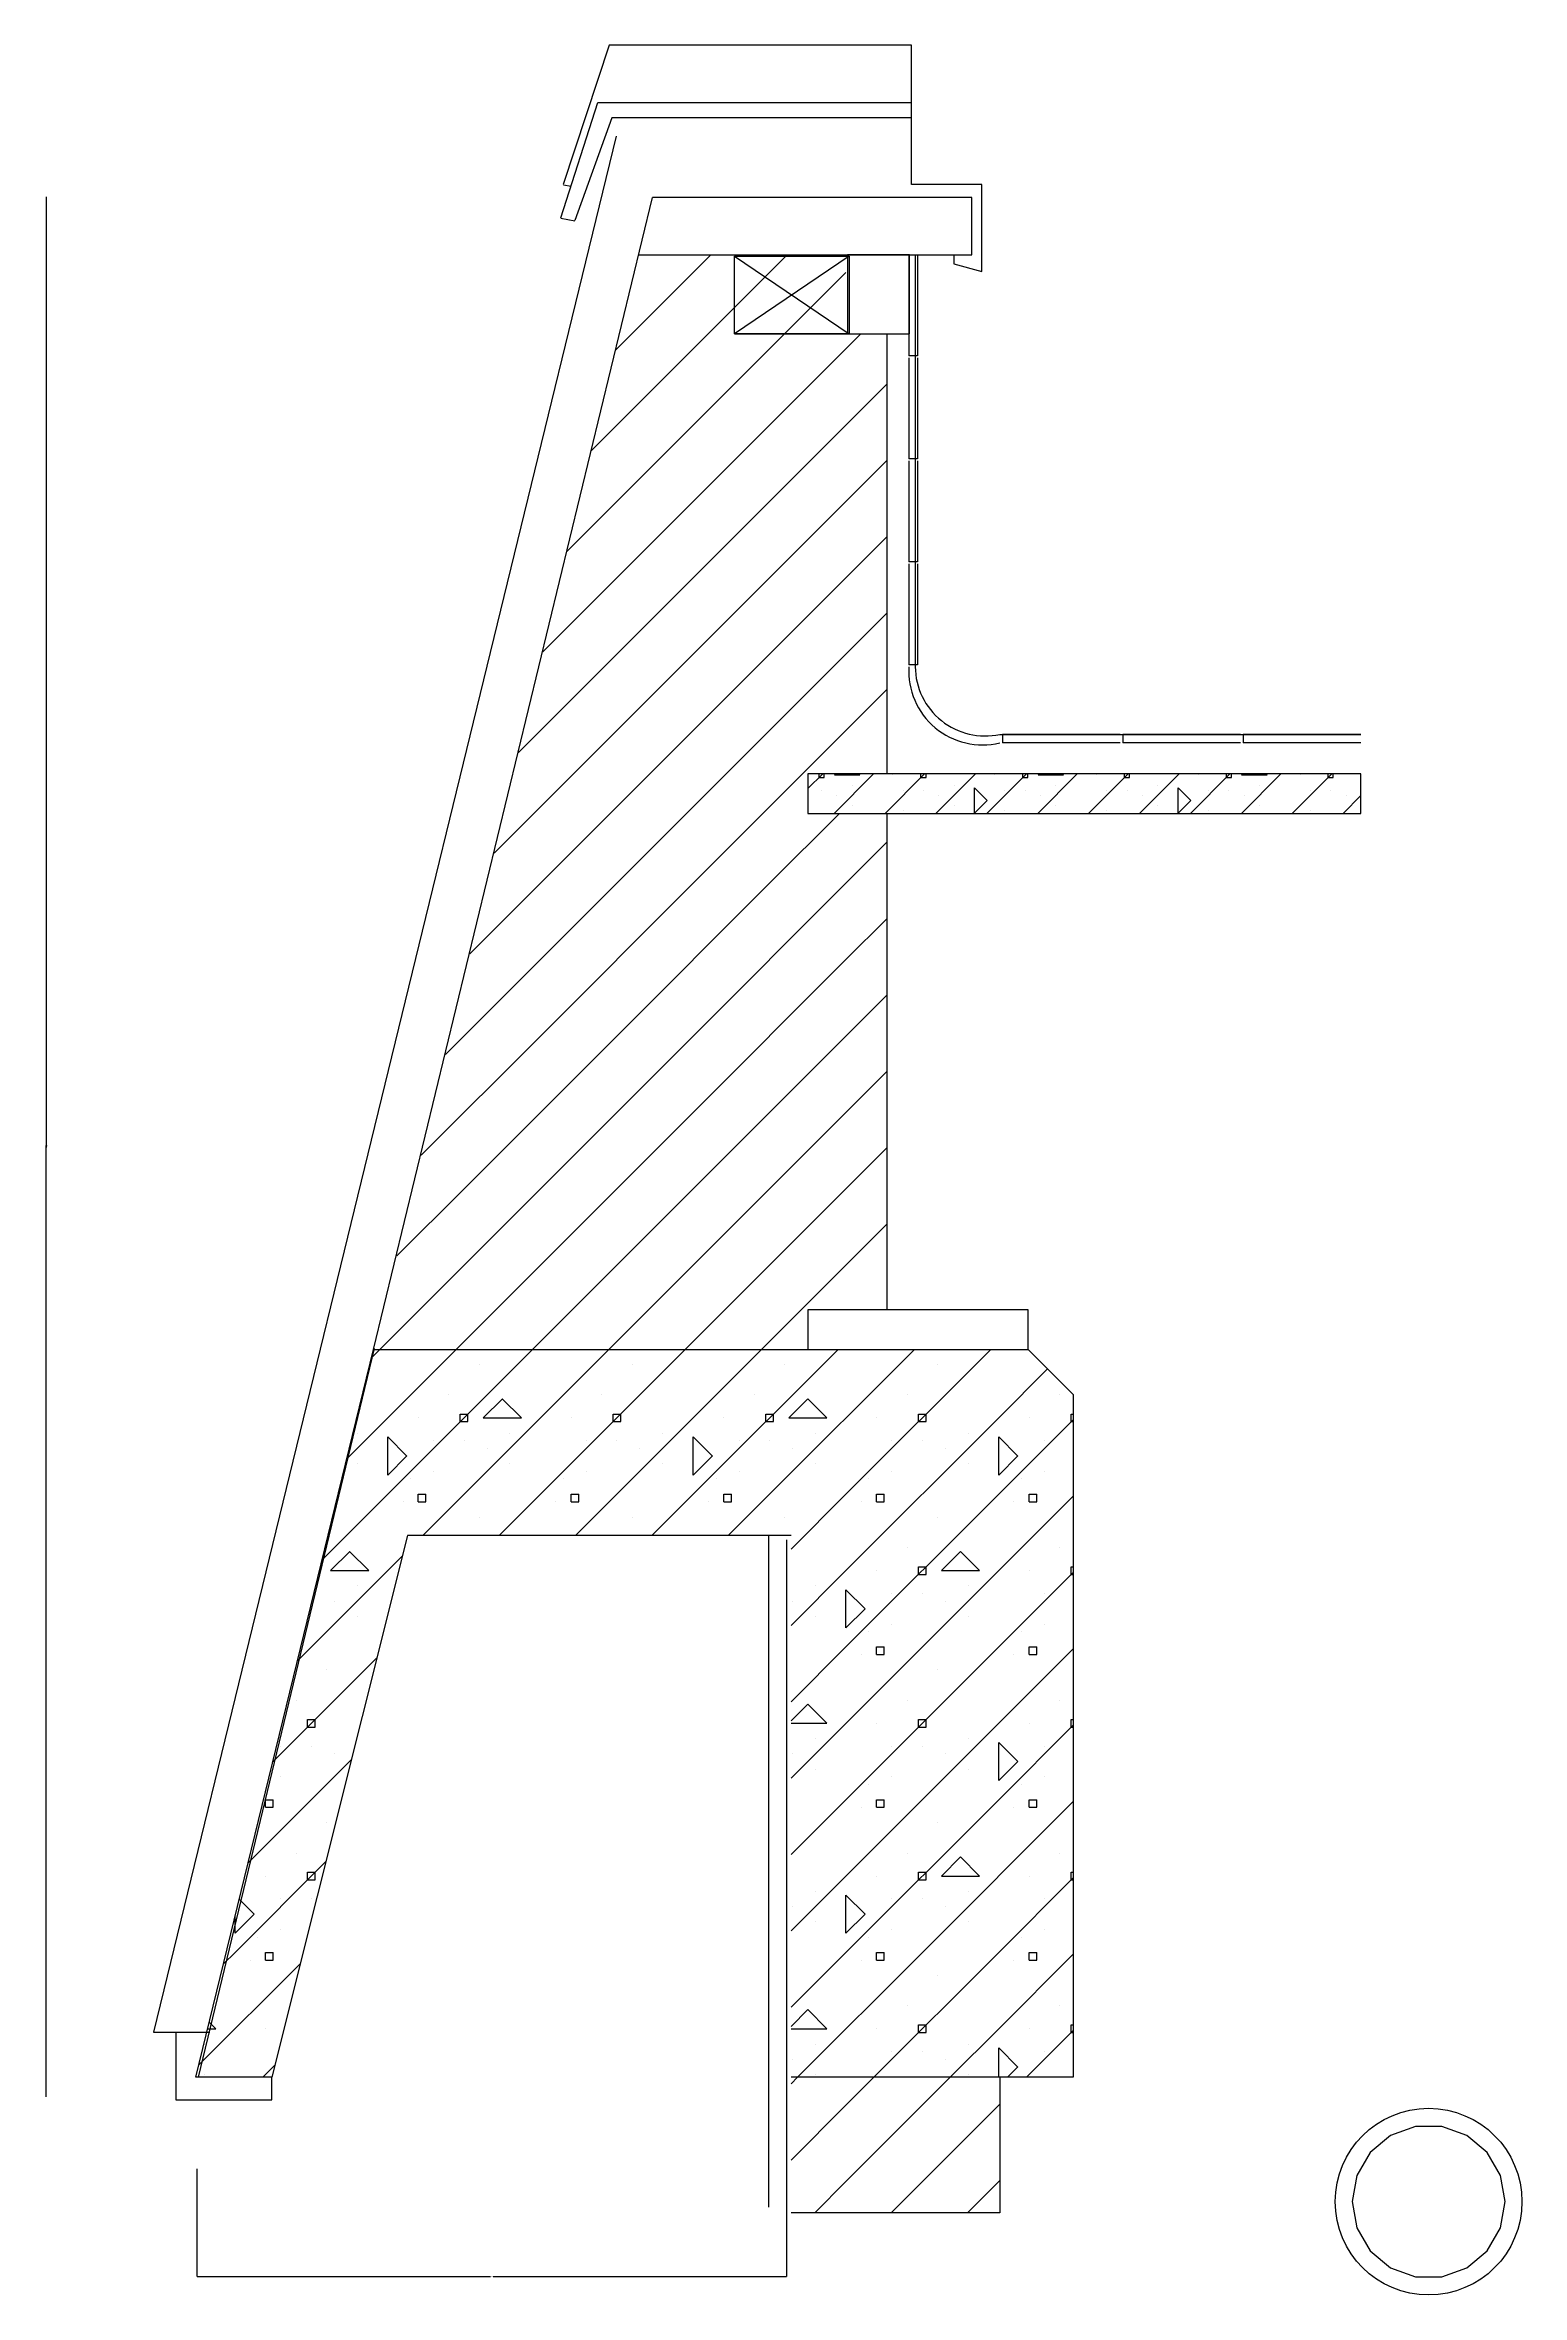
# Model space of a CAD drawing. Header units: metres. Extents: x 18114 to 19854, y 9123 to 11775.
import ezdxf

# ---------------------------------------------------------------- set-up
doc = ezdxf.new("R2010")
doc.units = ezdxf.units.M
doc.layers.add('PUB_DIM', color=3, linetype='Continuous')
doc.dimstyles.get("Standard").update_dxf_attribs({"dimtxt": 2.5, "dimasz": 2.5, "dimexe": 1.25, "dimexo": 0.625, "dimtad": 1, "dimcen": 2.5, "dimazin": 3, "dimtfac": 1, "dimtmove": 0, "dimatfit": 3})

# ---------------------------------------------------------------- blocks, each defined once
blk = doc.blocks.new('BL_6201')
for p, q in [((0, 100), (496.03, 100)), ((0, 0), (496.03, 0)), ((496.03, 100), (992.05, 100)), ((496.03, 0), (992.05, 0)), ((992.03, 0), (992.03, 100))]:
    blk.add_line(p, q)
blk = doc.blocks.new('BL_6222')
for p, q in [((49.77, 29.76), (0, 0)), ((0, 29.76), (49.77, 0)), ((0, 0), (0, 29.76)), ((0, 29.76), (49.77, 29.76)), ((49.77, 29.76), (49.77, 0)), ((49.77, 0), (0, 0))]:
    blk.add_line(p, q)
blk = doc.blocks.new('*D1')
for p, q in [((18115.04, 11595.92), (18115.04, 10476.23)), ((18114.79, 10476.23), (18114.54, 10476.23)), ((18115.04, 9356.54), (18115.04, 10476.23)), ((18115.04, 10476.23), (18115.04, 10476.23)), ((18115.29, 10476.23), (18115.54, 10476.23))]:
    blk.add_line(p, q)
at = {"layer": 'Defpoints'}
for p in [(18115.04, 11595.92), (18115.04, 10476.23), (18115.04, 9356.54)]:
    blk.add_point(p, dxfattribs=at)
at = {"layer": 'PUB_DIM', "insert": (18115.04, 10477.355), "char_height": 1, "attachment_point": 5}
blk.add_mtext('2400', dxfattribs=at)
blk = doc.blocks.new('*D2')
for p, q in [((18292.62, 9271.6), (18292.62, 9144.79)), ((18987.51, 9271.6), (18987.51, 9144.79)), ((18292.87, 9144.79), (18638.565, 9144.79)), ((18641.565, 9144.79), (18987.26, 9144.79))]:
    blk.add_line(p, q)
at = {"layer": 'Defpoints'}
for p in [(18292.62, 9271.6), (18987.51, 9271.6), (18292.62, 9144.79)]:
    blk.add_point(p, dxfattribs=at)
at = {"layer": 'PUB_DIM', "insert": (18640.065, 9144.79), "char_height": 1, "attachment_point": 5}
blk.add_mtext('700', dxfattribs=at)

msp = doc.modelspace()

# ---------------------------------------------------------------- linework, layer by layer
for p, q in [((18778.57, 11774.76), (18724.26, 11610.29)), ((19134.73, 11774.76), (18778.57, 11774.76)), ((19134.73, 11610.29), (19134.73, 11774.76)), ((18721.24, 11571.06), (18764.99, 11706.86)), ((18764.99, 11706.86), (19134.73, 11706.86)), ((18781.58, 11688.75), (18737.84, 11568.04)), ((19134.73, 11688.75), (18781.58, 11688.75)), ((18786.6, 11667.15), (18241.29, 9432.73)), ((18724.49, 11609.83), (18733.54, 11608.32)), ((19217.7, 11610.29), (19134.73, 11610.29)), ((19217.7, 11507.68), (19217.7, 11610.29)), ((18721.48, 11570.6), (18738.07, 11567.58)), ((18813.2, 11527.5), (19105.8, 11527.5)), ((18877.49, 11506.77), (18898.23, 11527.5)), ((18967.49, 11506.77), (18988.23, 11527.5)), ((19139.05, 11527.5), (19139.05, 11042.05)), ((19184.51, 11527.3), (19184.51, 11516.73)), ((19184.51, 11516.73), (19217.7, 11507.68)), ((18786.13, 11415.4), (18877.49, 11506.77)), ((18787.49, 11326.77), (18967.49, 11506.77)), ((18877.49, 11326.77), (19057.49, 11506.77)), ((18877.49, 11506.77), (18877.49, 11506.77)), ((18967.49, 11506.77), (18967.49, 11506.77)), ((19057.49, 11506.77), (19057.49, 11506.77)), ((18877.49, 11236.77), (19075.13, 11434.4)), ((18926.25, 11434.4), (19059.25, 11434.4)), ((19057.49, 11416.77), (19057.49, 11416.77)), ((19057.49, 11326.77), (19105.8, 11375.08)), ((18728.82, 11178.1), (18877.49, 11326.77)), ((18757.48, 11296.75), (18787.49, 11326.77)), ((18787.49, 11326.77), (18787.49, 11326.77)), ((18877.49, 11146.77), (19057.49, 11326.77)), ((18877.49, 11326.77), (18877.49, 11326.77)), ((19057.49, 11326.77), (19057.49, 11326.77)), ((18967.49, 11146.77), (19105.8, 11285.08)), ((18700.17, 11059.44), (18877.49, 11236.77)), ((18877.49, 11236.77), (18877.49, 11236.77)), ((19057.49, 11146.77), (19105.8, 11195.08)), ((18697.49, 10966.77), (18877.49, 11146.77)), ((18787.49, 10966.77), (18967.49, 11146.77)), ((18877.49, 10966.77), (19057.49, 11146.77)), ((18877.49, 11146.77), (18877.49, 11146.77)), ((18967.49, 11146.77), (18967.49, 11146.77)), ((19057.49, 11146.77), (19057.49, 11146.77)), ((19057.49, 11056.77), (19105.8, 11105.08)), ((18877.49, 10876.77), (19057.49, 11056.77)), ((19057.49, 11056.77), (19057.49, 11056.77)), ((19057.49, 10966.77), (19105.8, 11015.08)), ((18642.86, 10822.14), (18787.49, 10966.77)), ((18671.52, 10940.79), (18697.49, 10966.77)), ((18697.49, 10786.77), (18877.49, 10966.77)), ((18697.49, 10966.77), (18697.49, 10966.77)), ((18787.49, 10966.77), (18787.49, 10966.77)), ((18877.49, 10786.77), (19057.49, 10966.77)), ((18877.49, 10966.77), (18877.49, 10966.77)), ((19057.49, 10966.77), (19057.49, 10966.77)), ((19238.8, 10962.25), (19664.41, 10962.25)), ((19012.7, 10898.37), (19030.03, 10915.7)), ((19025.79, 10911.45), (19025.79, 10915.7)), ((19025.79, 10911.45), (19031.79, 10911.45)), ((19031.79, 10911.45), (19031.79, 10915.7)), ((19043.48, 10869.15), (19090.03, 10915.7)), ((19043.79, 10914.45), (19045.03, 10915.7)), ((19043.79, 10914.45), (19073.79, 10914.45)), ((19064.79, 10902.45), (19064.79, 10902.45)), ((19073.79, 10914.45), (19072.54, 10915.7)), ((19103.48, 10869.15), (19150.03, 10915.7)), ((19112.79, 10914.45), (19112.79, 10914.45)), ((19145.79, 10911.45), (19145.79, 10915.7)), ((19145.79, 10911.45), (19151.79, 10911.45)), ((19151.79, 10911.45), (19151.79, 10915.7)), ((19163.48, 10869.15), (19208.79, 10914.45)), ((19184.79, 10902.45), (19184.79, 10902.45)), ((19208.79, 10914.45), (19210.03, 10915.7)), ((19208.79, 10914.45), (19208.79, 10914.45)), ((19208.79, 10899.45), (19223.85, 10884.39)), ((19208.79, 10869.45), (19208.79, 10899.45)), ((19223.48, 10869.15), (19270.03, 10915.7)), ((19232.79, 10914.45), (19232.79, 10914.45)), ((19265.79, 10911.45), (19265.79, 10915.7)), ((19265.79, 10911.45), (19271.79, 10911.45)), ((19271.79, 10911.45), (19271.79, 10915.7)), ((19283.48, 10869.15), (19330.03, 10915.7)), ((19283.79, 10914.45), (19285.03, 10915.7)), ((19283.79, 10914.45), (19313.79, 10914.45)), ((19304.79, 10902.45), (19304.79, 10902.45)), ((19313.79, 10914.45), (19312.54, 10915.7)), ((19343.48, 10869.15), (19390.03, 10915.7)), ((19352.79, 10914.45), (19352.79, 10914.45)), ((19385.79, 10911.45), (19385.79, 10915.7)), ((19385.79, 10911.45), (19391.79, 10911.45)), ((19391.79, 10911.45), (19391.79, 10915.7)), ((19403.48, 10869.15), (19448.79, 10914.45)), ((19424.79, 10902.45), (19424.79, 10902.45)), ((19448.79, 10914.45), (19450.03, 10915.7)), ((19448.79, 10914.45), (19448.79, 10914.45)), ((19448.79, 10899.45), (19463.85, 10884.39)), ((19448.79, 10869.45), (19448.79, 10899.45)), ((19463.48, 10869.15), (19510.03, 10915.7)), ((19472.79, 10914.45), (19472.79, 10914.45)), ((19505.79, 10911.45), (19505.79, 10915.7)), ((19505.79, 10911.45), (19511.79, 10911.45)), ((19511.79, 10911.45), (19511.79, 10915.7)), ((19523.48, 10869.15), (19570.03, 10915.7)), ((19523.79, 10914.45), (19525.03, 10915.7)), ((19523.79, 10914.45), (19553.79, 10914.45)), ((19544.79, 10902.45), (19544.79, 10902.45)), ((19553.79, 10914.45), (19552.54, 10915.7)), ((19583.48, 10869.15), (19630.03, 10915.7)), ((19592.79, 10914.45), (19592.79, 10914.45)), ((19625.79, 10911.45), (19625.79, 10915.7)), ((19625.79, 10911.45), (19631.79, 10911.45)), ((19631.79, 10911.45), (19631.79, 10915.7)), ((18697.49, 10696.77), (18877.49, 10876.77)), ((18877.49, 10876.77), (18877.49, 10876.77)), ((19028.79, 10896.45), (19028.79, 10896.45)), ((19046.79, 10890.45), (19046.79, 10890.45)), ((19064.79, 10878.45), (19064.79, 10878.45)), ((19124.79, 10896.45), (19124.79, 10896.45)), ((19124.79, 10872.45), (19124.79, 10872.45)), ((19148.79, 10896.45), (19148.79, 10896.45)), ((19166.79, 10890.45), (19166.79, 10890.45)), ((19184.79, 10878.45), (19184.79, 10878.45)), ((19208.79, 10869.45), (19223.85, 10884.51)), ((19244.79, 10896.45), (19244.79, 10896.45)), ((19244.79, 10872.45), (19244.79, 10872.45)), ((19268.79, 10896.45), (19268.79, 10896.45)), ((19286.79, 10890.45), (19286.79, 10890.45)), ((19304.79, 10878.45), (19304.79, 10878.45)), ((19364.79, 10896.45), (19364.79, 10896.45)), ((19364.79, 10872.45), (19364.79, 10872.45)), ((19388.79, 10896.45), (19388.79, 10896.45)), ((19406.79, 10890.45), (19406.79, 10890.45)), ((19424.79, 10878.45), (19424.79, 10878.45)), ((19448.79, 10869.45), (19463.85, 10884.51)), ((19484.79, 10896.45), (19484.79, 10896.45)), ((19484.79, 10872.45), (19484.79, 10872.45)), ((19508.79, 10896.45), (19508.79, 10896.45)), ((19526.79, 10890.45), (19526.79, 10890.45)), ((19544.79, 10878.45), (19544.79, 10878.45)), ((19604.79, 10896.45), (19604.79, 10896.45)), ((19604.79, 10872.45), (19604.79, 10872.45)), ((19628.79, 10896.45), (19628.79, 10896.45)), ((19643.48, 10869.15), (19664.41, 10890.07)), ((19646.79, 10890.45), (19646.79, 10890.45)), ((18967.49, 10786.77), (19049.87, 10869.15)), ((19057.49, 10786.77), (19105.8, 10835.08)), ((18614.21, 10703.49), (18697.49, 10786.77)), ((18697.49, 10606.77), (18877.49, 10786.77)), ((18697.49, 10786.77), (18697.49, 10786.77)), ((18787.49, 10606.77), (18967.49, 10786.77)), ((18877.49, 10606.77), (19057.49, 10786.77)), ((18877.49, 10786.77), (18877.49, 10786.77)), ((18967.49, 10786.77), (18967.49, 10786.77)), ((19057.49, 10786.77), (19057.49, 10786.77)), ((18585.56, 10584.83), (18697.49, 10696.77)), ((18697.49, 10696.77), (18697.49, 10696.77)), ((18877.49, 10516.77), (19057.49, 10696.77)), ((19057.49, 10696.77), (19057.49, 10696.77)), ((19057.49, 10606.77), (19105.8, 10655.08)), ((18556.9, 10466.18), (18697.49, 10606.77)), ((18607.49, 10426.77), (18787.49, 10606.77)), ((18697.49, 10426.77), (18877.49, 10606.77)), ((18697.49, 10606.77), (18697.49, 10606.77)), ((18787.49, 10606.77), (18787.49, 10606.77)), ((18877.49, 10426.77), (19057.49, 10606.77)), ((18877.49, 10606.77), (18877.49, 10606.77)), ((19057.49, 10606.77), (19057.49, 10606.77)), ((18967.49, 10426.77), (19105.8, 10565.08)), ((18697.49, 10336.77), (18877.49, 10516.77)), ((18877.49, 10516.77), (18877.49, 10516.77)), ((19057.49, 10426.77), (19105.8, 10475.08)), ((18517.49, 10246.77), (18697.49, 10426.77)), ((18528.25, 10347.53), (18607.49, 10426.77)), ((18607.49, 10426.77), (18607.49, 10426.77)), ((18697.49, 10246.77), (18877.49, 10426.77)), ((18697.49, 10426.77), (18697.49, 10426.77)), ((18787.49, 10246.77), (18967.49, 10426.77)), ((18877.49, 10246.77), (19057.49, 10426.77)), ((18877.49, 10426.77), (18877.49, 10426.77)), ((18967.49, 10426.77), (18967.49, 10426.77)), ((19057.49, 10426.77), (19057.49, 10426.77)), ((19057.49, 10336.77), (19105.8, 10385.08)), ((18598.11, 10237.39), (18697.49, 10336.77)), ((18697.49, 10336.77), (18697.49, 10336.77)), ((18958.11, 10237.39), (19057.49, 10336.77)), ((19057.49, 10336.77), (19057.49, 10336.77)), ((18294.49, 9379.53), (18501.97, 10238.68)), ((18498.23, 10227.51), (18508.11, 10237.39)), ((18508.11, 10237.39), (18517.49, 10246.77)), ((18517.49, 10246.77), (18517.49, 10246.77)), ((18517.49, 10066.77), (18688.11, 10237.39)), ((18517.49, 10156.77), (18598.11, 10237.39)), ((18607.49, 10066.77), (18778.11, 10237.39)), ((18688.11, 10237.39), (18697.49, 10246.77)), ((18697.49, 10246.77), (18697.49, 10246.77)), ((18697.49, 10066.77), (18868.11, 10237.39)), ((18778.11, 10237.39), (18787.49, 10246.77)), ((18787.49, 10246.77), (18787.49, 10246.77)), ((18868.11, 10237.39), (18877.49, 10246.77)), ((18877.49, 10246.77), (18877.49, 10246.77)), ((18877.49, 10066.77), (19048.11, 10237.39)), ((18877.49, 10156.77), (18958.11, 10237.39)), ((18967.49, 10066.77), (19138.11, 10237.39)), ((19057.49, 10066.77), (19228.11, 10237.39)), ((18625.49, 10219.77), (18625.49, 10219.77)), ((18805.49, 10219.77), (18805.49, 10219.77)), ((18985.49, 10219.77), (18985.49, 10219.77)), ((19165.49, 10219.77), (19165.49, 10219.77)), ((19237.49, 10156.77), (19295.08, 10214.36)), ((18589.49, 10183.77), (18589.49, 10183.77)), ((18769.49, 10183.77), (18769.49, 10183.77)), ((18949.49, 10183.77), (18949.49, 10183.77)), ((19129.49, 10183.77), (19129.49, 10183.77)), ((19309.49, 10183.77), (19309.49, 10183.77)), ((18469.17, 10108.45), (18517.49, 10156.77)), ((18517.49, 10156.77), (18517.49, 10156.77)), ((18553.49, 10156.77), (18553.49, 10156.77)), ((18602.99, 10161.27), (18611.99, 10161.27)), ((18602.99, 10152.27), (18602.99, 10161.27)), ((18611.99, 10152.27), (18611.99, 10161.27)), ((18629.99, 10156.77), (18652.58, 10179.36)), ((18629.99, 10156.77), (18674.99, 10156.77)), ((18674.99, 10156.77), (18652.4, 10179.36)), ((18733.49, 10156.77), (18733.49, 10156.77)), ((18738.66, 10017.94), (18877.49, 10156.77)), ((18782.99, 10161.27), (18791.99, 10161.27)), ((18782.99, 10152.27), (18782.99, 10161.27)), ((18791.99, 10152.27), (18791.99, 10161.27)), ((18877.49, 10156.77), (18877.49, 10156.77)), ((18913.49, 10156.77), (18913.49, 10156.77)), ((18962.99, 10161.27), (18971.99, 10161.27)), ((18962.99, 10152.27), (18962.99, 10161.27)), ((18971.99, 10152.27), (18971.99, 10161.27)), ((18989.99, 10156.77), (19012.58, 10179.36)), ((18989.99, 10156.77), (19034.99, 10156.77)), ((19034.99, 10156.77), (19012.4, 10179.36)), ((19057.49, 9976.77), (19237.49, 10156.77)), ((19093.49, 10156.77), (19093.49, 10156.77)), ((19142.99, 10161.27), (19151.99, 10161.27)), ((19142.99, 10152.27), (19142.99, 10161.27)), ((19151.99, 10152.27), (19151.99, 10161.27)), ((19237.49, 10156.77), (19237.49, 10156.77)), ((19273.49, 10156.77), (19273.49, 10156.77)), ((19322.99, 10161.27), (19325.25, 10161.27)), ((19322.99, 10152.27), (19322.99, 10161.27)), ((18481.49, 10138.77), (18481.49, 10138.77)), ((18517.49, 10134.27), (18540.08, 10111.68)), ((18517.49, 10089.27), (18517.49, 10134.27)), ((18571.49, 10129.77), (18571.49, 10129.77)), ((18602.99, 10152.27), (18611.99, 10152.27)), ((18607.49, 10129.77), (18607.49, 10129.77)), ((18661.49, 10138.77), (18661.49, 10138.77)), ((18751.49, 10129.77), (18751.49, 10129.77)), ((18782.99, 10152.27), (18791.99, 10152.27)), ((18787.49, 10129.77), (18787.49, 10129.77)), ((18841.49, 10138.77), (18841.49, 10138.77)), ((18877.49, 10134.27), (18900.08, 10111.68)), ((18877.49, 10089.27), (18877.49, 10134.27)), ((18931.49, 10129.77), (18931.49, 10129.77)), ((18962.99, 10152.27), (18971.99, 10152.27)), ((18967.49, 10129.77), (18967.49, 10129.77)), ((19021.49, 10138.77), (19021.49, 10138.77)), ((19111.49, 10129.77), (19111.49, 10129.77)), ((19142.99, 10152.27), (19151.99, 10152.27)), ((19147.49, 10129.77), (19147.49, 10129.77)), ((19201.49, 10138.77), (19201.49, 10138.77)), ((19237.49, 10066.77), (19325.25, 10154.53)), ((19237.49, 10134.27), (19260.08, 10111.68)), ((19237.49, 10089.27), (19237.49, 10134.27)), ((19291.49, 10129.77), (19291.49, 10129.77)), ((19322.99, 10152.27), (19325.25, 10152.27)), ((18517.49, 10089.27), (18540.08, 10111.86)), ((18634.49, 10120.77), (18634.49, 10120.77)), ((18814.49, 10120.77), (18814.49, 10120.77)), ((18877.49, 10089.27), (18900.08, 10111.86)), ((18994.49, 10120.77), (18994.49, 10120.77)), ((19174.49, 10120.77), (19174.49, 10120.77)), ((19237.49, 10089.27), (19260.08, 10111.86)), ((18481.49, 10102.77), (18481.49, 10102.77)), ((18544.49, 10084.77), (18544.49, 10084.77)), ((18571.49, 10093.77), (18571.49, 10093.77)), ((18661.49, 10102.77), (18661.49, 10102.77)), ((18724.49, 10084.77), (18724.49, 10084.77)), ((18751.49, 10093.77), (18751.49, 10093.77)), ((18841.49, 10102.77), (18841.49, 10102.77)), ((18904.49, 10084.77), (18904.49, 10084.77)), ((18931.49, 10093.77), (18931.49, 10093.77)), ((19021.49, 10102.77), (19021.49, 10102.77)), ((19084.49, 10084.77), (19084.49, 10084.77)), ((19111.49, 10093.77), (19111.49, 10093.77)), ((19201.49, 10102.77), (19201.49, 10102.77)), ((19264.49, 10084.77), (19264.49, 10084.77)), ((19291.49, 10093.77), (19291.49, 10093.77)), ((18440.11, 9989.38), (18517.49, 10066.77)), ((18517.49, 10066.77), (18517.49, 10066.77)), ((18535.49, 10057.77), (18535.49, 10057.77)), ((18553.49, 10057.77), (18553.49, 10066.77)), ((18553.49, 10066.77), (18562.49, 10066.77)), ((18553.49, 10057.77), (18562.49, 10057.77)), ((18558.66, 10017.94), (18607.49, 10066.77)), ((18562.49, 10057.77), (18562.49, 10066.77)), ((18607.49, 10066.77), (18607.49, 10066.77)), ((18648.66, 10017.94), (18697.49, 10066.77)), ((18697.49, 10066.77), (18697.49, 10066.77)), ((18715.49, 10057.77), (18715.49, 10057.77)), ((18733.49, 10057.77), (18733.49, 10066.77)), ((18733.49, 10066.77), (18742.49, 10066.77)), ((18733.49, 10057.77), (18742.49, 10057.77)), ((18742.49, 10057.77), (18742.49, 10066.77)), ((18828.66, 10017.94), (18877.49, 10066.77)), ((18877.49, 10066.77), (18877.49, 10066.77)), ((18895.49, 10057.77), (18895.49, 10057.77)), ((18913.49, 10057.77), (18913.49, 10066.77)), ((18913.49, 10066.77), (18922.49, 10066.77)), ((18913.49, 10057.77), (18922.49, 10057.77)), ((18918.66, 10017.94), (18967.49, 10066.77)), ((18922.49, 10057.77), (18922.49, 10066.77)), ((18967.49, 10066.77), (18967.49, 10066.77)), ((18992.75, 10002.03), (19057.49, 10066.77)), ((19057.49, 9886.77), (19237.49, 10066.77)), ((19057.49, 10066.77), (19057.49, 10066.77)), ((19075.49, 10057.77), (19075.49, 10057.77)), ((19093.49, 10057.77), (19093.49, 10066.77)), ((19093.49, 10066.77), (19102.49, 10066.77)), ((19093.49, 10057.77), (19102.49, 10057.77)), ((19102.49, 10057.77), (19102.49, 10066.77)), ((19147.49, 9886.77), (19325.25, 10064.53)), ((19237.49, 10066.77), (19237.49, 10066.77)), ((19255.49, 10057.77), (19255.49, 10057.77)), ((19273.49, 10057.77), (19273.49, 10066.77)), ((19273.49, 10066.77), (19282.49, 10066.77)), ((19273.49, 10057.77), (19282.49, 10057.77)), ((19282.49, 10057.77), (19282.49, 10066.77)), ((18625.49, 10039.77), (18625.49, 10039.77)), ((18805.49, 10039.77), (18805.49, 10039.77)), ((18985.49, 10039.77), (18985.49, 10039.77)), ((19165.49, 10039.77), (19165.49, 10039.77)), ((18449.99, 9976.77), (18472.58, 9999.36)), ((18494.99, 9976.77), (18472.4, 9999.36)), ((18966.15, 10017.94), (18966.15, 9226.58)), ((19129.49, 10003.77), (19129.49, 10003.77)), ((19169.99, 9976.77), (19192.58, 9999.36)), ((19214.99, 9976.77), (19192.4, 9999.36)), ((19309.49, 10003.77), (19309.49, 10003.77)), ((18427.49, 9886.77), (18534.51, 9993.78)), ((18449.99, 9976.77), (18494.99, 9976.77)), ((18992.75, 9912.03), (19057.49, 9976.77)), ((19057.49, 9976.77), (19057.49, 9976.77)), ((19093.49, 9976.77), (19093.49, 9976.77)), ((19142.99, 9981.27), (19151.99, 9981.27)), ((19142.99, 9972.27), (19142.99, 9981.27)), ((19142.99, 9972.27), (19151.99, 9972.27)), ((19151.99, 9972.27), (19151.99, 9981.27)), ((19169.99, 9976.77), (19214.99, 9976.77)), ((19237.49, 9886.77), (19325.25, 9974.53)), ((19273.49, 9976.77), (19273.49, 9976.77)), ((19322.99, 9981.27), (19325.25, 9981.27)), ((19322.99, 9972.27), (19322.99, 9981.27)), ((19322.99, 9972.27), (19325.25, 9972.27)), ((18481.49, 9958.77), (18481.49, 9958.77)), ((19021.49, 9958.77), (19021.49, 9958.77)), ((19057.49, 9954.27), (19080.08, 9931.68)), ((19057.49, 9909.27), (19057.49, 9954.27)), ((19111.49, 9949.77), (19111.49, 9949.77)), ((19147.49, 9949.77), (19147.49, 9949.77)), ((19201.49, 9958.77), (19201.49, 9958.77)), ((19291.49, 9949.77), (19291.49, 9949.77)), ((18454.49, 9940.77), (18454.49, 9940.77)), ((18481.49, 9922.77), (18481.49, 9922.77)), ((18994.49, 9940.77), (18994.49, 9940.77)), ((19021.49, 9922.77), (19021.49, 9922.77)), ((19057.49, 9909.27), (19080.08, 9931.86)), ((19174.49, 9940.77), (19174.49, 9940.77)), ((19201.49, 9922.77), (19201.49, 9922.77)), ((19084.49, 9904.77), (19084.49, 9904.77)), ((19111.49, 9913.77), (19111.49, 9913.77)), ((19264.49, 9904.77), (19264.49, 9904.77)), ((19291.49, 9913.77), (19291.49, 9913.77)), ((18381.98, 9751.26), (18504.51, 9873.78)), ((18411.05, 9870.32), (18427.49, 9886.77)), ((18427.49, 9886.77), (18427.49, 9886.77)), ((18992.75, 9732.03), (19147.49, 9886.77)), ((19057.49, 9706.77), (19237.49, 9886.77)), ((19057.49, 9886.77), (19057.49, 9886.77)), ((19075.49, 9877.77), (19075.49, 9877.77)), ((19093.49, 9877.77), (19093.49, 9886.77)), ((19093.49, 9886.77), (19102.49, 9886.77)), ((19093.49, 9877.77), (19102.49, 9877.77)), ((19102.49, 9877.77), (19102.49, 9886.77)), ((19147.49, 9886.77), (19147.49, 9886.77)), ((19237.49, 9886.77), (19237.49, 9886.77)), ((19237.49, 9796.77), (19325.25, 9884.53)), ((19255.49, 9877.77), (19255.49, 9877.77)), ((19273.49, 9877.77), (19273.49, 9886.77)), ((19273.49, 9886.77), (19282.49, 9886.77)), ((19273.49, 9877.77), (19282.49, 9877.77)), ((19282.49, 9877.77), (19282.49, 9886.77)), ((18445.49, 9859.77), (18445.49, 9859.77)), ((19165.49, 9859.77), (19165.49, 9859.77)), ((18409.49, 9823.77), (18409.49, 9823.77)), ((18992.75, 9799.53), (19012.58, 9819.36)), ((19034.99, 9796.77), (19012.4, 9819.36)), ((19129.49, 9823.77), (19129.49, 9823.77)), ((19309.49, 9823.77), (19309.49, 9823.77)), ((18422.99, 9801.27), (18431.99, 9801.27)), ((18422.99, 9792.27), (18422.99, 9801.27)), ((18422.99, 9792.27), (18431.99, 9792.27)), ((18431.99, 9792.27), (18431.99, 9801.27)), ((18992.75, 9796.77), (19034.99, 9796.77)), ((19057.49, 9616.77), (19237.49, 9796.77)), ((19093.49, 9796.77), (19093.49, 9796.77)), ((19142.99, 9801.27), (19151.99, 9801.27)), ((19142.99, 9792.27), (19142.99, 9801.27)), ((19142.99, 9792.27), (19151.99, 9792.27)), ((19151.99, 9792.27), (19151.99, 9801.27)), ((19237.49, 9796.77), (19237.49, 9796.77)), ((19237.49, 9706.77), (19325.25, 9794.53)), ((19273.49, 9796.77), (19273.49, 9796.77)), ((19322.99, 9801.27), (19325.25, 9801.27)), ((19322.99, 9792.27), (19322.99, 9801.27)), ((19322.99, 9792.27), (19325.25, 9792.27)), ((18391.49, 9769.77), (18391.49, 9769.77)), ((18427.49, 9769.77), (18427.49, 9769.77)), ((18454.49, 9760.77), (18454.49, 9760.77)), ((18994.49, 9760.77), (18994.49, 9760.77)), ((19021.49, 9778.77), (19021.49, 9778.77)), ((19111.49, 9769.77), (19111.49, 9769.77)), ((19147.49, 9769.77), (19147.49, 9769.77)), ((19174.49, 9760.77), (19174.49, 9760.77)), ((19201.49, 9778.77), (19201.49, 9778.77)), ((19237.49, 9774.27), (19260.08, 9751.68)), ((19237.49, 9729.27), (19237.49, 9774.27)), ((19291.49, 9769.77), (19291.49, 9769.77)), ((18352.92, 9632.2), (18474.51, 9753.78)), ((18391.49, 9733.77), (18391.49, 9733.77)), ((19021.49, 9742.77), (19021.49, 9742.77)), ((19111.49, 9733.77), (19111.49, 9733.77)), ((19201.49, 9742.77), (19201.49, 9742.77)), ((19237.49, 9729.27), (19260.08, 9751.86)), ((19291.49, 9733.77), (19291.49, 9733.77)), ((18373.49, 9697.77), (18373.49, 9706.77)), ((18373.49, 9706.77), (18382.49, 9706.77)), ((18382.49, 9697.77), (18382.49, 9706.77)), ((18992.75, 9642.03), (19057.49, 9706.77)), ((19057.49, 9526.77), (19237.49, 9706.77)), ((19057.49, 9706.77), (19057.49, 9706.77)), ((19084.49, 9724.77), (19084.49, 9724.77)), ((19093.49, 9697.77), (19093.49, 9706.77)), ((19093.49, 9706.77), (19102.49, 9706.77)), ((19102.49, 9697.77), (19102.49, 9706.77)), ((19237.49, 9706.77), (19237.49, 9706.77)), ((19264.49, 9724.77), (19264.49, 9724.77)), ((19273.49, 9697.77), (19273.49, 9706.77)), ((19273.49, 9706.77), (19282.49, 9706.77)), ((19282.49, 9697.77), (19282.49, 9706.77)), ((18373.49, 9697.77), (18382.49, 9697.77)), ((18445.49, 9679.77), (18445.49, 9679.77)), ((19075.49, 9697.77), (19075.49, 9697.77)), ((19093.49, 9697.77), (19102.49, 9697.77)), ((19147.49, 9526.77), (19325.25, 9704.53)), ((19165.49, 9679.77), (19165.49, 9679.77)), ((19255.49, 9697.77), (19255.49, 9697.77)), ((19273.49, 9697.77), (19282.49, 9697.77)), ((18337.49, 9526.77), (18444.51, 9633.78)), ((18409.49, 9643.77), (18409.49, 9643.77)), ((19129.49, 9643.77), (19129.49, 9643.77)), ((19169.99, 9616.77), (19192.58, 9639.36)), ((19214.99, 9616.77), (19192.4, 9639.36)), ((19309.49, 9643.77), (19309.49, 9643.77)), ((18373.49, 9616.77), (18373.49, 9616.77)), ((18422.99, 9621.27), (18431.99, 9621.27)), ((18422.99, 9612.27), (18422.99, 9621.27)), ((18422.99, 9612.27), (18431.99, 9612.27)), ((18431.99, 9612.27), (18431.99, 9621.27)), ((18992.75, 9552.03), (19057.49, 9616.77)), ((19057.49, 9616.77), (19057.49, 9616.77)), ((19093.49, 9616.77), (19093.49, 9616.77)), ((19142.99, 9621.27), (19151.99, 9621.27)), ((19142.99, 9612.27), (19142.99, 9621.27)), ((19142.99, 9612.27), (19151.99, 9612.27)), ((19151.99, 9612.27), (19151.99, 9621.27)), ((19169.99, 9616.77), (19214.99, 9616.77)), ((19237.49, 9526.77), (19325.25, 9614.53)), ((19273.49, 9616.77), (19273.49, 9616.77)), ((19322.99, 9621.27), (19325.25, 9621.27)), ((19322.99, 9612.27), (19322.99, 9621.27)), ((19322.99, 9612.27), (19325.25, 9612.27)), ((18342.45, 9589.31), (18360.08, 9571.68)), ((18391.49, 9589.77), (18391.49, 9589.77)), ((18427.49, 9589.77), (18427.49, 9589.77)), ((18994.49, 9580.77), (18994.49, 9580.77)), ((19021.49, 9598.77), (19021.49, 9598.77)), ((19057.49, 9594.27), (19080.08, 9571.68)), ((19057.49, 9549.27), (19057.49, 9594.27)), ((19111.49, 9589.77), (19111.49, 9589.77)), ((19147.49, 9589.77), (19147.49, 9589.77)), ((19174.49, 9580.77), (19174.49, 9580.77)), ((19201.49, 9598.77), (19201.49, 9598.77)), ((19291.49, 9589.77), (19291.49, 9589.77)), ((18337.49, 9549.27), (18360.08, 9571.86)), ((18337.49, 9549.27), (18337.49, 9568.99)), ((18391.49, 9553.77), (18391.49, 9553.77)), ((19021.49, 9562.77), (19021.49, 9562.77)), ((19057.49, 9549.27), (19080.08, 9571.86)), ((19111.49, 9553.77), (19111.49, 9553.77)), ((19201.49, 9562.77), (19201.49, 9562.77)), ((19291.49, 9553.77), (19291.49, 9553.77)), ((18323.86, 9513.13), (18337.49, 9526.77)), ((18337.49, 9526.77), (18337.49, 9526.77)), ((18364.49, 9544.77), (18364.49, 9544.77)), ((18373.49, 9517.77), (18373.49, 9526.77)), ((18373.49, 9526.77), (18382.49, 9526.77)), ((18382.49, 9517.77), (18382.49, 9526.77)), ((18992.75, 9462.03), (19057.49, 9526.77)), ((19000.25, 9379.53), (19147.49, 9526.77)), ((19057.49, 9526.77), (19057.49, 9526.77)), ((19084.49, 9544.77), (19084.49, 9544.77)), ((19090.25, 9379.53), (19237.49, 9526.77)), ((19093.49, 9517.77), (19093.49, 9526.77)), ((19093.49, 9526.77), (19102.49, 9526.77)), ((19102.49, 9517.77), (19102.49, 9526.77)), ((19147.49, 9526.77), (19147.49, 9526.77)), ((19237.49, 9526.77), (19237.49, 9526.77)), ((19237.49, 9436.77), (19325.25, 9524.53)), ((19264.49, 9544.77), (19264.49, 9544.77)), ((19273.49, 9517.77), (19273.49, 9526.77)), ((19273.49, 9526.77), (19282.49, 9526.77)), ((19282.49, 9517.77), (19282.49, 9526.77)), ((18294.8, 9394.07), (18414.51, 9513.78)), ((18355.49, 9517.77), (18355.49, 9517.77)), ((18373.49, 9517.77), (18382.49, 9517.77)), ((19075.49, 9517.77), (19075.49, 9517.77)), ((19093.49, 9517.77), (19102.49, 9517.77)), ((19165.49, 9499.77), (19165.49, 9499.77)), ((19255.49, 9517.77), (19255.49, 9517.77)), ((19273.49, 9517.77), (19282.49, 9517.77)), ((18314.99, 9436.77), (18307.14, 9444.62)), ((18992.75, 9439.53), (19012.58, 9459.36)), ((19034.99, 9436.77), (19012.4, 9459.36)), ((19129.49, 9463.77), (19129.49, 9463.77)), ((19142.99, 9441.27), (19151.99, 9441.27)), ((19142.99, 9432.27), (19142.99, 9441.27)), ((19151.99, 9432.27), (19151.99, 9441.27)), ((19309.49, 9463.77), (19309.49, 9463.77)), ((19322.99, 9441.27), (19325.25, 9441.27)), ((19322.99, 9432.27), (19322.99, 9441.27)), ((18241.29, 9432.73), (18307.79, 9432.73)), ((18267.89, 9432.73), (18267.89, 9352.93)), ((18301.49, 9418.77), (18301.49, 9418.77)), ((18305.22, 9436.77), (18314.99, 9436.77)), ((18373.49, 9436.77), (18373.49, 9436.77)), ((18992.75, 9436.77), (19034.99, 9436.77)), ((19021.49, 9418.77), (19021.49, 9418.77)), ((19093.49, 9436.77), (19093.49, 9436.77)), ((19142.99, 9432.27), (19151.99, 9432.27)), ((19180.25, 9379.53), (19237.49, 9436.77)), ((19201.49, 9418.77), (19201.49, 9418.77)), ((19237.49, 9436.77), (19237.49, 9436.77)), ((19237.49, 9414.27), (19260.08, 9391.68)), ((19237.49, 9379.53), (19237.49, 9414.27)), ((19270.25, 9379.53), (19325.25, 9434.53)), ((19273.49, 9436.77), (19273.49, 9436.77)), ((19322.99, 9432.27), (19325.25, 9432.27)), ((18370.25, 9379.53), (18384.51, 9393.78)), ((18994.49, 9400.77), (18994.49, 9400.77)), ((19111.49, 9409.77), (19111.49, 9409.77)), ((19147.49, 9409.77), (19147.49, 9409.77)), ((19174.49, 9400.77), (19174.49, 9400.77)), ((19247.75, 9379.53), (19260.08, 9391.86)), ((19291.49, 9409.77), (19291.49, 9409.77)), ((18380.94, 9379.53), (18291.25, 9379.53)), ((18301.49, 9382.77), (18301.49, 9382.77)), ((18380.94, 9352.93), (18380.94, 9379.53)), ((18992.75, 9372.03), (19000.25, 9379.53)), ((19021.49, 9382.77), (19021.49, 9382.77)), ((19057.49, 9346.77), (19090.25, 9379.53)), ((19057.49, 9256.77), (19180.25, 9379.53)), ((19201.49, 9382.77), (19201.49, 9382.77)), ((18267.89, 9352.93), (18380.94, 9352.93)), ((18992.75, 9282.03), (19057.49, 9346.77)), ((19057.49, 9346.77), (19057.49, 9346.77)), ((19110.65, 9219.93), (19237.49, 9346.77)), ((19237.49, 9346.77), (19238.8, 9348.08)), ((19237.49, 9346.77), (19237.49, 9346.77)), ((19020.65, 9219.93), (19057.49, 9256.77)), ((19057.49, 9256.77), (19057.49, 9256.77)), ((19200.65, 9219.93), (19238.8, 9258.08))]:
    msp.add_line(p, q)
for points in [[(18500.65, 10237.39), (18829.55, 11595.2)], [(19205.63, 11595.2), (18829.55, 11595.2)], [(19205.63, 11527.5), (19205.63, 11595.2)], [(18813.2, 11527.5), (19205.63, 11527.5)], [(19105.8, 11434.4), (19105.8, 10915.7)], [(19105.8, 10869.15), (19105.8, 10283.94)], [(19057.49, 10696.77), (19105.8, 10745.08)], [(18291.25, 9379.53), (18500.65, 10237.39)], [(18500.65, 10237.39), (19272.05, 10237.39)], [(19272.05, 10237.39), (19325.25, 10184.19)], [(19325.25, 10184.19), (19325.25, 9379.53)], [(18540.55, 10017.94), (18380.94, 9379.53)], [(18992.75, 10017.94), (18540.55, 10017.94)], [(18987.51, 10012.91), (18987.51, 9225.27)], [(18992.75, 9822.03), (19057.49, 9886.77)], [(19238.8, 9379.53), (18992.75, 9379.53)], [(19238.8, 9379.53), (19238.8, 9219.93)], [(19325.25, 9379.53), (19238.8, 9379.53)], [(19238.8, 9219.93), (18992.75, 9219.93)]]:
    msp.add_lwpolyline(points)
for points in [[(19059.25, 11527.5), (19059.25, 11434.4), (19132.4, 11434.4), (19132.4, 11527.5)], [(19012.7, 10915.7), (19012.7, 10869.15), (19664.41, 10869.15), (19664.41, 10915.7)], [(19012.7, 10283.94), (19012.7, 10237.39), (19272.05, 10237.39), (19272.05, 10283.94)]]:
    msp.add_lwpolyline(points, close=True)
for centre, radius, start, end in [((19218.44, 11036.76), 86.93, 176.52, 283.54), ((19221.49, 11042.85), 82.44, 180.56, 282.12)]:
    msp.add_arc(centre, radius, start, end)
at = {"layer": 'PUB_DIM'}
msp.add_lwpolyline([(19834.17, 9232.99), (19828.74, 9263.77), (19813.12, 9290.84), (19789.17, 9310.93), (19759.8, 9321.62), (19728.54, 9321.62), (19699.17, 9310.93), (19675.23, 9290.84), (19659.6, 9263.77), (19654.17, 9232.99), (19659.6, 9202.21), (19675.23, 9175.14), (19699.17, 9155.04), (19728.54, 9144.35), (19759.8, 9144.35), (19789.17, 9155.04), (19813.12, 9175.14), (19828.74, 9202.21), (19834.17, 9232.99)], dxfattribs=at)
msp.add_circle((19744.17, 9232.99), 110, dxfattribs=at)

# ---------------------------------------------------------------- block references
at = {"xscale": 2.71, "yscale": 3.07, "zscale": 2.71}
msp.add_blockref('BL_6222', (18926.25, 11434.4), dxfattribs=at)
at = {"yscale": 0.1}
for p, xscale, zscale, rotation in [((19141.67, 11527.5), -0.12, 0.12, 90), ((19141.67, 11406.14), -0.12, 0.12, 90), ((19141.67, 11284.77), -0.12, 0.12, 90), ((19141.67, 11163.41), -0.12, 0.12, 90), ((19380.67, 10962.25), 0.14, 0.14, 180), ((19522.54, 10962.25), 0.14, 0.14, 180), ((19664.41, 10962.25), 0.14, 0.14, 180)]:
    msp.add_blockref('BL_6201', p, dxfattribs=dict(at, xscale=xscale, zscale=zscale, rotation=rotation))

# ---------------------------------------------------------------- dimensions: what is measured, and where the dimension line sits
at = {"layer": 'PUB_DIM'}
for base, p1, p2, text, picture, middle in [((18115.04, 10476.23), (18115.04, 9356.54), (18115.04, 11595.92), '2400', '*D1', (18115.04, 10477.355)), ((18292.62, 9144.79), (18292.62, 9271.6), (18987.51, 9271.6), '700', '*D2', (18640.065, 9144.79))]:
    dim = msp.add_linear_dim(base=base, p1=p1, p2=p2, text=text, dimstyle='Standard', dxfattribs=at)
    dim.commit()
    dim.dimension.update_dxf_attribs({"geometry": picture, "text_midpoint": middle})

doc.saveas('drawing.dxf')
